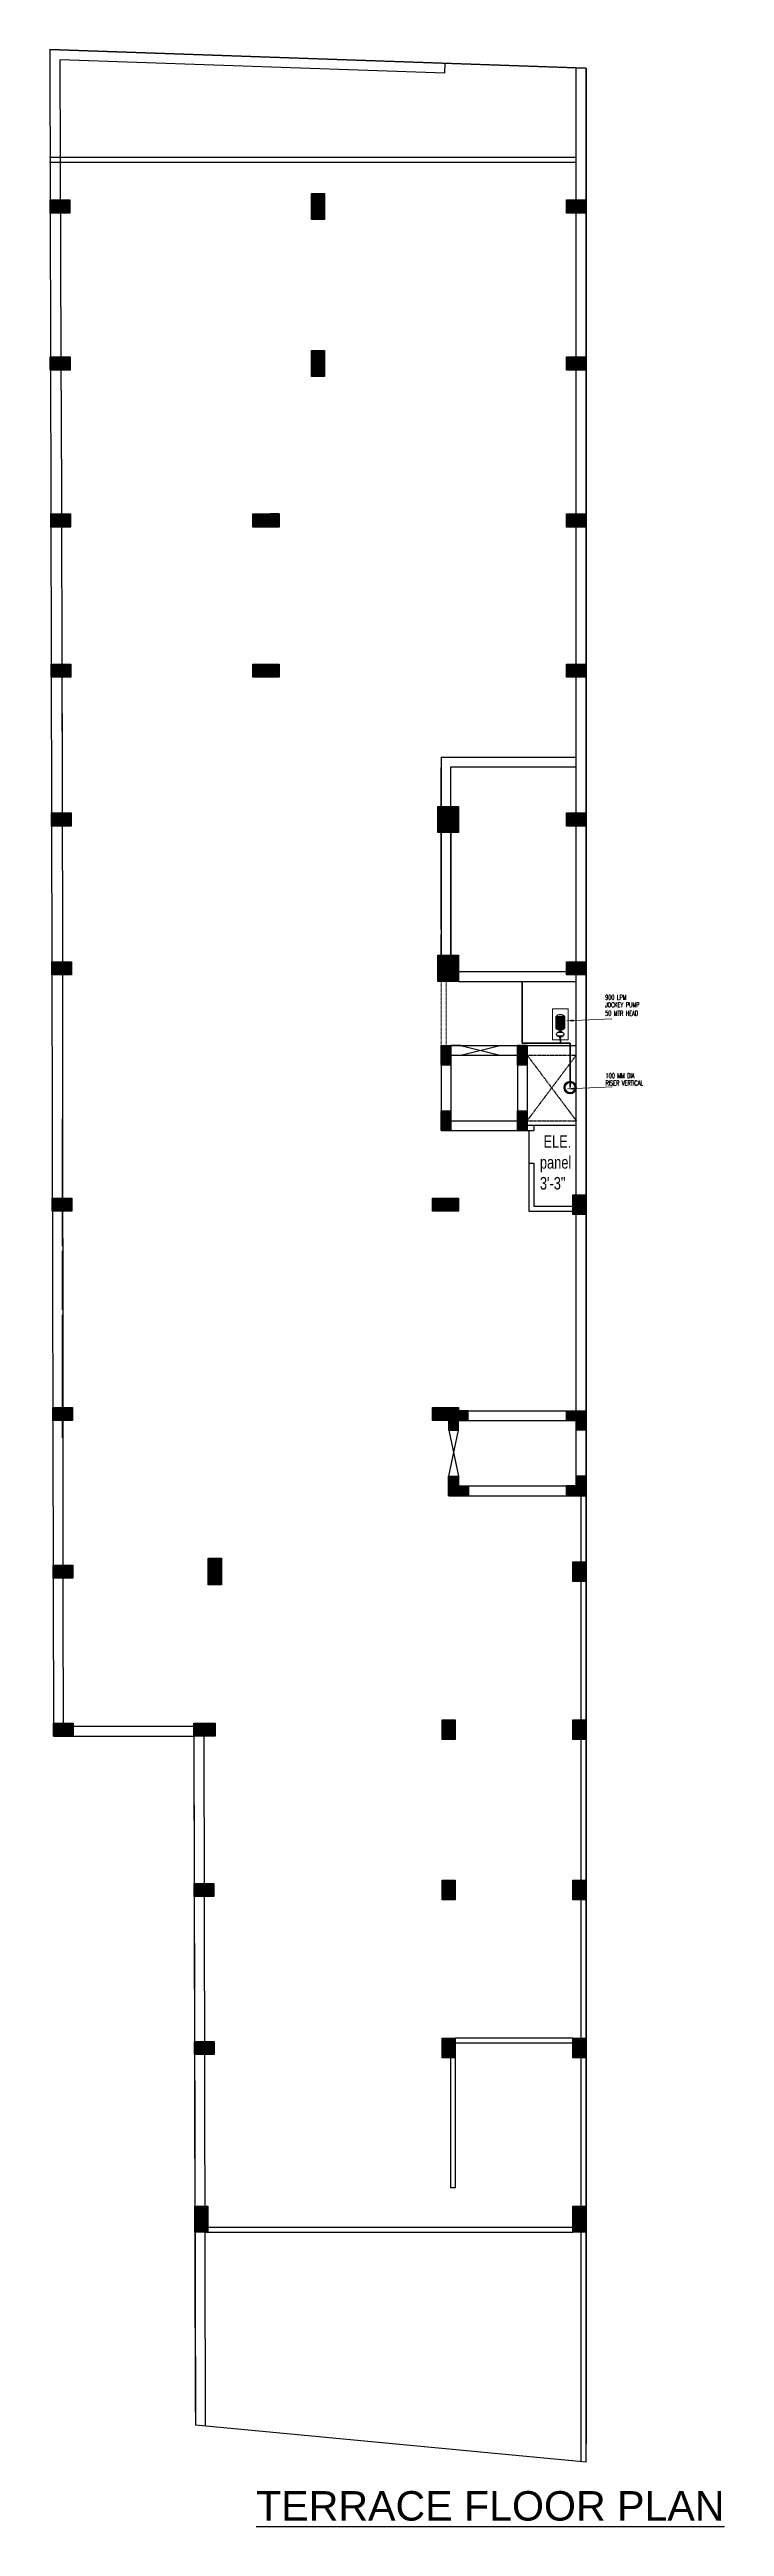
# Model space of a CAD drawing. Header units: inches. Extents: x 1162 to 4924, y 863 to 3182.
# Drawn here: x 4305 to 4924, y 876 to 3148 of the extents above; entities that cross this region are included whole.
import ezdxf

# ---------------------------------------------------------------- set-up
doc = ezdxf.new("R2010")
doc.units = ezdxf.units.IN
doc.header["$MEASUREMENT"] = 0
doc.linetypes.add('DASH', pattern=[0.35, 0.25, -0.1])
doc.linetypes.add('HIDDEN', pattern=[0.375, 0.25, -0.125])
doc.layers.add('0-PL-PUDDLE-HL', color=3, linetype='Continuous')
doc.layers.add('FF-MOTOR', color=4, linetype='Continuous')
doc.layers.add('FIRE PIPE 150 MM', color=10, linetype='Continuous', lineweight=35)
doc.layers.add('FIRE PIPE 32 MM', color=10, linetype='Continuous', lineweight=20)
doc.styles.get("Standard").update_dxf_attribs({"font": 'arial.ttf'})
doc.styles.add('Style-Arial', font='times.ttf')
doc.styles.add('style3', font='swisscl.ttf', dxfattribs={"height": 18})
doc.styles.add('TXT2', font='romans.shx', dxfattribs={"width": 0.75, "height": 200})
doc.dimstyles.new('MUKESH', dxfattribs={"dimtxt": 9, "dimasz": 6, "dimexe": 1, "dimexo": 1, "dimgap": 0.5, "dimtad": 0, "dimdec": 1, "dimzin": 0, "dimdsep": 46, "dimlunit": 4, "dimtxsty": 'Style-Arial', "dimblk": 'ARCHTICK', "dimcen": 0.09, "dimclrd": 256, "dimclre": 256, "dimclrt": 256, "dimadec": 1, "dimazin": 0, "dimtfac": 1, "dimtdec": 1, "dimtofl": 0, "dimtmove": 0, "dimatfit": 3, "dimfxl": 1, "dimtolj": 1, "dimtzin": 0, "dimlwd": -1, "dimlwe": 0, "dimarcsym": 0})

# ---------------------------------------------------------------- blocks, each defined once
blk = doc.blocks.new('GR')
at = {"lineweight": -2, "ltscale": 0.5}
h = blk.add_hatch(color=6, dxfattribs=at)
h.dxf.hatch_style = 1
h.paths.add_polyline_path([(-1050617.7, -332445.8), (-1050629.7, -332445.8), (-1050629.7, -332469.8), (-1050617.7, -332469.8)])
h = blk.add_hatch(color=6, dxfattribs=at)
h.dxf.hatch_style = 1
h.paths.add_polyline_path([(-1050869.5, -332451.8), (-1050851.5, -332451.8), (-1050851.5, -332463.8), (-1050869.5, -332463.8)])
h = blk.add_hatch(color=6, dxfattribs=at)
h.dxf.hatch_style = 1
h.paths.add_polyline_path([(-1050395.8, -332451.8), (-1050377.8, -332451.8), (-1050377.8, -332463.8), (-1050395.8, -332463.8)])
h = blk.add_hatch(color=6, dxfattribs=at)
h.dxf.hatch_style = 1
h.paths.add_polyline_path([(-1050869.5, -332595.8), (-1050851.5, -332595.8), (-1050851.5, -332607.8), (-1050869.5, -332607.8)])
h = blk.add_hatch(color=6, dxfattribs=at)
h.dxf.hatch_style = 1
h.paths.add_polyline_path([(-1050617.7, -332589.8), (-1050629.7, -332589.8), (-1050629.7, -332613.8), (-1050617.7, -332613.8)])
h = blk.add_hatch(color=6, dxfattribs=at)
h.dxf.hatch_style = 1
h.paths.add_polyline_path([(-1050395.8, -332595.8), (-1050377.8, -332595.8), (-1050377.8, -332607.8), (-1050395.8, -332607.8)])
h = blk.add_hatch(color=6, dxfattribs=at)
h.dxf.hatch_style = 1
h.paths.add_polyline_path([(-1050868.9, -332739.8), (-1050850.9, -332739.8), (-1050850.9, -332751.8), (-1050868.9, -332751.8)])
h = blk.add_hatch(color=6, dxfattribs=at)
h.dxf.hatch_style = 1
h.paths.add_polyline_path([(-1050659.5, -332751.8), (-1050659.5, -332739.8), (-1050683.5, -332739.8), (-1050683.5, -332751.8)])
h = blk.add_hatch(color=6, dxfattribs=at)
h.dxf.hatch_style = 1
h.paths.add_polyline_path([(-1050395.8, -332739.8), (-1050377.8, -332739.8), (-1050377.8, -332751.8), (-1050395.8, -332751.8)])
h = blk.add_hatch(color=6, dxfattribs=at)
h.dxf.hatch_style = 1
h.paths.add_polyline_path([(-1050868.6, -332877.5), (-1050850.6, -332877.5), (-1050850.6, -332889.5), (-1050868.6, -332889.5)])
h = blk.add_hatch(color=6, dxfattribs=at)
h.dxf.hatch_style = 1
h.paths.add_polyline_path([(-1050659.5, -332889.5), (-1050659.5, -332877.5), (-1050683.5, -332877.5), (-1050683.5, -332889.5)])
h = blk.add_hatch(color=6, dxfattribs=at)
h.dxf.hatch_style = 1
h.paths.add_polyline_path([(-1050395.8, -332877.5), (-1050377.8, -332877.5), (-1050377.8, -332889.5), (-1050395.8, -332889.5)])
h = blk.add_hatch(color=6, dxfattribs=at)
h.dxf.hatch_style = 1
h.paths.add_polyline_path([(-1050868.3, -333014), (-1050850.3, -333014), (-1050850.3, -333026), (-1050868.3, -333026)])
h = blk.add_hatch(color=6, dxfattribs=at)
h.dxf.hatch_style = 1
h.paths.add_polyline_path([(-1050506.8, -333032), (-1050494.8, -333032), (-1050494.8, -333008), (-1050506.8, -333008)])
h = blk.add_hatch(color=6, dxfattribs=at)
h.dxf.hatch_style = 1
h.paths.add_polyline_path([(-1050395.8, -333014), (-1050377.8, -333014), (-1050377.8, -333026), (-1050395.8, -333026)])
h = blk.add_hatch(color=6, dxfattribs=at)
h.dxf.hatch_style = 1
h.paths.add_polyline_path([(-1050868, -333150.5), (-1050850, -333150.5), (-1050850, -333162.5), (-1050868, -333162.5)])
h = blk.add_hatch(color=6, dxfattribs=at)
h.dxf.hatch_style = 1
h.paths.add_polyline_path([(-1050506.8, -333168.5), (-1050494.8, -333168.5), (-1050494.8, -333144.5), (-1050506.8, -333144.5)])
h = blk.add_hatch(color=6, dxfattribs=at)
h.dxf.hatch_style = 1
h.paths.add_polyline_path([(-1050395.8, -333150.5), (-1050377.8, -333150.5), (-1050377.8, -333162.5), (-1050395.8, -333162.5)])
h = blk.add_hatch(color=6, dxfattribs=at)
h.dxf.hatch_style = 1
h.paths.add_polyline_path([(-1050867.6, -333367.3), (-1050849.6, -333367.3), (-1050849.6, -333379.3), (-1050867.6, -333379.3)])
h = blk.add_hatch(color=6, dxfattribs=at)
h.dxf.hatch_style = 1
h.paths.add_polyline_path([(-1050494.8, -333379.3), (-1050494.8, -333367.3), (-1050518.8, -333367.3), (-1050518.8, -333379.3)])
h = blk.add_hatch(color=6, dxfattribs=at)
h.dxf.hatch_style = 1
h.paths.add_polyline_path([(-1050377.8, -333364.3), (-1050377.8, -333382.3), (-1050389.8, -333382.3), (-1050389.8, -333364.3)])
h = blk.add_hatch(color=6, dxfattribs=at)
h.dxf.hatch_style = 1
h.paths.add_polyline_path([(-1050867.2, -333559.3), (-1050849.2, -333559.3), (-1050849.2, -333571.3), (-1050867.2, -333571.3)])
h = blk.add_hatch(color=6, dxfattribs=at)
h.dxf.hatch_style = 1
h.paths.add_polyline_path([(-1050494.8, -333571.3), (-1050494.8, -333559.3), (-1050518.8, -333559.3), (-1050518.8, -333571.3)])
h = blk.add_hatch(color=256, dxfattribs=at)
h.dxf.hatch_style = 1
h.paths.add_polyline_path([(-1050494.8, -333562.3), (-1050503.8, -333562.3), (-1050503.8, -333580.3), (-1050494.8, -333580.3)])
h = blk.add_hatch(color=256, dxfattribs=at)
h.dxf.hatch_style = 1
h.paths.add_polyline_path([(-1050395.8, -333562.3), (-1050395.8, -333571.3), (-1050377.8, -333571.3), (-1050377.8, -333562.3)])
h = blk.add_hatch(color=256, dxfattribs=at)
h.dxf.hatch_style = 1
h.paths.add_polyline_path([(-1050386.8, -333580.3), (-1050377.8, -333580.3), (-1050377.8, -333562.3), (-1050386.8, -333562.3)])
h = blk.add_hatch(color=256, dxfattribs=at)
h.dxf.hatch_style = 1
h.paths.add_polyline_path([(-1050494.8, -333622.3), (-1050503.8, -333622.3), (-1050503.8, -333640.3), (-1050494.8, -333640.3)])
h = blk.add_hatch(color=256, dxfattribs=at)
h.dxf.hatch_style = 1
h.paths.add_polyline_path([(-1050377.8, -333622.3), (-1050386.8, -333622.3), (-1050386.8, -333640.3), (-1050377.8, -333640.3)])
h = blk.add_hatch(color=256, dxfattribs=at)
h.dxf.hatch_style = 1
h.paths.add_polyline_path([(-1050485.8, -333640.3), (-1050485.8, -333631.3), (-1050503.8, -333631.3), (-1050503.8, -333640.3)])
h = blk.add_hatch(color=256, dxfattribs=at)
h.dxf.hatch_style = 1
h.paths.add_polyline_path([(-1050377.8, -333640.3), (-1050377.8, -333631.3), (-1050395.8, -333631.3), (-1050395.8, -333640.3)])
h = blk.add_hatch(color=6, dxfattribs=at)
h.dxf.hatch_style = 1
h.paths.add_polyline_path([(-1050724.2, -333721.7), (-1050712.2, -333721.7), (-1050712.2, -333697.7), (-1050724.2, -333697.7)])
h = blk.add_hatch(color=6, dxfattribs=at)
h.dxf.hatch_style = 1
h.paths.add_polyline_path([(-1050866.9, -333704), (-1050848.9, -333704), (-1050848.9, -333716), (-1050866.9, -333716)])
h = blk.add_hatch(color=6, dxfattribs=at)
h.dxf.hatch_style = 1
h.paths.add_polyline_path([(-1050377.8, -333701.1), (-1050377.8, -333719.1), (-1050389.8, -333719.1), (-1050389.8, -333701.1)])
h = blk.add_hatch(color=6, dxfattribs=at)
h.dxf.hatch_style = 1
h.paths.add_polyline_path([(-1050866.6, -333848.8), (-1050848.6, -333848.8), (-1050848.6, -333860.8), (-1050866.6, -333860.8)])
h = blk.add_hatch(color=6, dxfattribs=at)
h.dxf.hatch_style = 1
h.paths.add_polyline_path([(-1050737.6, -333848.8), (-1050719.6, -333848.8), (-1050719.6, -333860.8), (-1050737.6, -333860.8)])
h = blk.add_hatch(color=6, dxfattribs=at)
h.dxf.hatch_style = 1
h.paths.add_polyline_path([(-1050497.8, -333845.8), (-1050497.8, -333863.8), (-1050509.8, -333863.8), (-1050509.8, -333845.8)])
h = blk.add_hatch(color=6, dxfattribs=at)
h.dxf.hatch_style = 1
h.paths.add_polyline_path([(-1050377.8, -333845.8), (-1050377.8, -333863.8), (-1050389.8, -333863.8), (-1050389.8, -333845.8)])
for p, q in [((-1050860.2, -332597.7, 0), (-1050860.2, -332605.2, 0)), ((-1050859.6, -332741.7, 0), (-1050859.6, -332749.2, 0)), ((-1050659.5, -332739.8, 0), (-1050667.7, -332739.8, 0)), ((-1050659.5, -332739.8, 0), (-1050659.5, -332744.3, 0)), ((-1050859.3, -332879.4, 0), (-1050859.3, -332886.9, 0)), ((-1050859, -333015.9, 0), (-1050859, -333023.4, 0)), ((-1050858.7, -333152.4, 0), (-1050858.7, -333159.9, 0)), ((-1050858.3, -333369.2, 0), (-1050858.3, -333376.7, 0)), ((-1050857.9, -333561.2, 0), (-1050857.9, -333568.7, 0)), ((-1050503.8, -333580.3, 0), (-1050494.8, -333580.3, 0)), ((-1050494.8, -333580.3, 0), (-1050494.8, -333566.3, 0)), ((-1050503.8, -333630.8, 0), (-1050503.8, -333622.3, 0)), ((-1050503.8, -333622.3, 0), (-1050494.8, -333622.3, 0)), ((-1050494.8, -333631.3, 0), (-1050494.8, -333622.3, 0)), ((-1050502.3, -333640.3, 0), (-1050502.3, -333635.3, 0)), ((-1050497.8, -333640.3, 0), (-1050497.8, -333640.3, 0)), ((-1050857.6, -333705.9, 0), (-1050857.6, -333713.4, 0))]:
    blk.add_line(p, q, dxfattribs=at)
at = {"color": 6, "lineweight": -2, "ltscale": 0.5, "elevation": 0}
for points in [[(-1050629.7, -332445.8), (-1050617.7, -332445.8), (-1050617.7, -332469.8), (-1050629.7, -332469.8)], [(-1050869.5, -332451.8), (-1050851.5, -332451.8), (-1050851.5, -332463.8), (-1050869.5, -332463.8)], [(-1050395.8, -332451.8), (-1050377.8, -332451.8), (-1050377.8, -332463.8), (-1050395.8, -332463.8)], [(-1050869.5, -332595.8), (-1050851.5, -332595.8), (-1050851.5, -332607.8), (-1050869.5, -332607.8)], [(-1050629.7, -332589.8), (-1050617.7, -332589.8), (-1050617.7, -332613.8), (-1050629.7, -332613.8)], [(-1050395.8, -332595.8), (-1050377.8, -332595.8), (-1050377.8, -332607.8), (-1050395.8, -332607.8)], [(-1050868.9, -332739.8), (-1050850.9, -332739.8), (-1050850.9, -332751.8), (-1050868.9, -332751.8)], [(-1050659.5, -332739.8), (-1050659.5, -332751.8), (-1050683.5, -332751.8), (-1050683.5, -332739.8)], [(-1050395.8, -332739.8), (-1050377.8, -332739.8), (-1050377.8, -332751.8), (-1050395.8, -332751.8)], [(-1050868.6, -332877.5), (-1050850.6, -332877.5), (-1050850.6, -332889.5), (-1050868.6, -332889.5)], [(-1050659.5, -332877.5), (-1050659.5, -332889.5), (-1050683.5, -332889.5), (-1050683.5, -332877.5)], [(-1050395.8, -332877.5), (-1050377.8, -332877.5), (-1050377.8, -332889.5), (-1050395.8, -332889.5)], [(-1050868.3, -333014), (-1050850.3, -333014), (-1050850.3, -333026), (-1050868.3, -333026)], [(-1050494.8, -333032), (-1050506.8, -333032), (-1050506.8, -333008), (-1050494.8, -333008)], [(-1050395.8, -333014), (-1050377.8, -333014), (-1050377.8, -333026), (-1050395.8, -333026)], [(-1050868, -333150.5), (-1050850, -333150.5), (-1050850, -333162.5), (-1050868, -333162.5)], [(-1050494.8, -333168.5), (-1050506.8, -333168.5), (-1050506.8, -333144.5), (-1050494.8, -333144.5)], [(-1050395.8, -333150.5), (-1050377.8, -333150.5), (-1050377.8, -333162.5), (-1050395.8, -333162.5)], [(-1050867.6, -333367.3), (-1050849.6, -333367.3), (-1050849.6, -333379.3), (-1050867.6, -333379.3)], [(-1050494.8, -333367.3), (-1050494.8, -333379.3), (-1050518.8, -333379.3), (-1050518.8, -333367.3)], [(-1050377.8, -333364.3), (-1050377.8, -333382.3), (-1050389.8, -333382.3), (-1050389.8, -333364.3)], [(-1050867.2, -333559.3), (-1050849.2, -333559.3), (-1050849.2, -333571.3), (-1050867.2, -333571.3)], [(-1050494.8, -333559.3), (-1050494.8, -333571.3), (-1050518.8, -333571.3), (-1050518.8, -333559.3)], [(-1050712.2, -333721.7), (-1050724.2, -333721.7), (-1050724.2, -333697.7), (-1050712.2, -333697.7)], [(-1050866.9, -333704), (-1050848.9, -333704), (-1050848.9, -333716), (-1050866.9, -333716)], [(-1050377.8, -333701.1), (-1050377.8, -333719.1), (-1050389.8, -333719.1), (-1050389.8, -333701.1)], [(-1050866.6, -333848.8), (-1050848.6, -333848.8), (-1050848.6, -333860.8), (-1050866.6, -333860.8)], [(-1050737.6, -333848.8), (-1050719.6, -333848.8), (-1050719.6, -333860.8), (-1050737.6, -333860.8)], [(-1050497.8, -333845.8), (-1050497.8, -333863.8), (-1050509.8, -333863.8), (-1050509.8, -333845.8)], [(-1050377.8, -333845.8), (-1050377.8, -333863.8), (-1050389.8, -333863.8), (-1050389.8, -333845.8)]]:
    blk.add_lwpolyline(points, close=True, dxfattribs=at)
at = {"lineweight": -2, "ltscale": 0.5, "elevation": 0}
for points in [[(-1050377.8, -333562.3), (-1050377.8, -333571.3), (-1050395.8, -333571.3), (-1050395.8, -333562.3), (-1050377.8, -333562.3)], [(-1050494.8, -333640.3), (-1050503.8, -333640.3), (-1050503.8, -333622.3), (-1050494.8, -333622.3), (-1050494.8, -333640.3)], [(-1050503.8, -333640.3), (-1050503.8, -333631.3), (-1050485.8, -333631.3), (-1050485.8, -333640.3), (-1050503.8, -333640.3)], [(-1050395.8, -333640.3), (-1050395.8, -333631.3), (-1050377.8, -333631.3), (-1050377.8, -333640.3), (-1050395.8, -333640.3)]]:
    blk.add_lwpolyline(points, close=True, dxfattribs=at)
blk = doc.blocks.new('PUMP')
at = {"layer": 'FF-MOTOR'}
blk.add_hatch(color=256, dxfattribs=at).paths.add_polyline_path([(-0.3, -1.04), (-0.3, -0.16), (-0.31, -0.16), (-0.31, -1.04)])
for p, q in [((-0.31, -0.16), (-0.31, -1.04)), ((-0.3, -0.16), (-0.31, -0.16)), ((-0.3, -1.04), (-0.31, -1.04)), ((-0.3, -0.16), (-0.3, -0.24)), ((-0.3, -0.24), (0.3, -0.24)), ((-0.3, -1.08), (-0.3, -1.04)), ((-0.3, -1.04), (0.3, -1.04)), ((-0.22, -0.24), (-0.22, -1.04)), ((0.2, -1.14), (-0.2, -1.14)), ((-0.2, -1.36), (0.2, -1.36)), ((-0.2, -1.63), (0.2, -1.63)), ((-0.16, -0.24), (-0.16, -1.04)), ((-0.13, -1.33), (0.13, -1.33)), ((-0.12, -1.65), (0.12, -1.65)), ((-0.12, -1.65), (-0.1, -1.68)), ((-0.1, -0.24), (-0.1, -1.04)), ((-0.1, -1.68), (0.1, -1.68)), ((0.08, -1.16), (-0.08, -1.16)), ((-0.08, -1.71), (0.08, -1.71)), ((-0.07, -1.31), (0.07, -1.31)), ((-0.07, -1.71), (-0.07, -1.72)), ((-0.07, -1.72), (0.07, -1.72)), ((-0.04, -0.24), (-0.04, -1.04)), ((-0.04, -1.16), (-0.04, -1.31)), ((-0.02, -0.32), (-0.02, -0.48)), ((-0.02, -0.32), (0.14, -0.32)), ((-0.02, -0.48), (0.14, -0.48)), ((0, -0.34), (0, -0.46)), ((0, -0.34), (0.12, -0.34)), ((0, -0.46), (0.12, -0.46)), ((0.02, -0.24), (0.02, -0.32)), ((0.02, -0.48), (0.02, -1.04)), ((0.04, -1.16), (0.04, -1.31)), ((0.07, -1.71), (0.07, -1.72)), ((0.08, -0.24), (0.08, -0.32)), ((0.08, -0.48), (0.08, -1.04)), ((0.12, -1.65), (0.1, -1.68)), ((0.12, -0.34), (0.12, -0.46)), ((0.14, -0.24), (0.14, -1.04)), ((0.14, -0.32), (0.14, -0.48)), ((0.2, -0.24), (0.2, -1.04)), ((0.26, -0.24), (0.26, -1.04))]:
    blk.add_line(p, q, dxfattribs=at)
blk.add_lwpolyline([(-0.3, -0.16), (-0.3, -1.08), (0.3, -1.08), (0.3, -0.16)], close=True, dxfattribs=at)
for centre, radius, start, end in [((0, -0.36), 0.355, 32.4088, 147.5912), ((-0.1, -1.49), 0.171, 127.4196, 232.5804), ((-0.2, -1.1), 0.0467, 162.8469, 278.0574), ((-0.13, -1.35), 0.0233, 93.745, 184.761), ((-0.12, -1.63), 0.0212, 175.239, 266.255), ((-0.08, -1.14), 0.0218, 181.9724, 252.0348), ((-0.08, -1.69), 0.013, 129.9088, 267.2254), ((-0.07, -1.33), 0.0183, 107.9652, 178.0276), ((0.07, -1.33), 0.0183, 1.9724, 72.0348), ((0.08, -1.14), 0.0218, 287.9652, 358.0276), ((0.08, -1.69), 0.013, 272.7746, 50.0912), ((0.12, -1.63), 0.0212, 273.745, 4.761), ((0.13, -1.35), 0.0233, 355.239, 86.255), ((0.2, -1.1), 0.0467, 261.9426, 17.1531), ((0.1, -1.49), 0.171, 307.4196, 52.5804)]:
    blk.add_arc(centre, radius, start, end, dxfattribs=at)
blk = doc.blocks.new('_ArchTick')
at = {"color": 0, "linetype": 'ByBlock', "const_width": 0.15}
blk.add_lwpolyline([(-0.5, -0.5), (0.5, 0.5)], dxfattribs=at)

msp = doc.modelspace()

# ---------------------------------------------------------------- hatches: boundary and pattern name
at = {"lineweight": -2, "ltscale": 0.5}
h = msp.add_hatch(color=6, dxfattribs=at)
h.dxf.hatch_style = 1
h.paths.add_polyline_path([(4305.4, 3010.05), (4323.4, 3010.05), (4323.4, 2998.05), (4305.4, 2998.05)])
h = msp.add_hatch(color=6, dxfattribs=at)
h.dxf.hatch_style = 1
h.paths.add_polyline_path([(4557.18, 3016.05), (4545.18, 3016.05), (4545.18, 2992.05), (4557.18, 2992.05)])
h = msp.add_hatch(color=6, dxfattribs=at)
h.dxf.hatch_style = 1
h.paths.add_polyline_path([(4779.1, 3010.05), (4797.1, 3010.05), (4797.1, 2998.05), (4779.1, 2998.05)])
h = msp.add_hatch(color=6, dxfattribs=at)
h.dxf.hatch_style = 1
h.paths.add_polyline_path([(4305.71, 2866.05), (4323.71, 2866.05), (4323.71, 2854.05), (4305.71, 2854.05)])
h = msp.add_hatch(color=6, dxfattribs=at)
h.dxf.hatch_style = 1
h.paths.add_polyline_path([(4557.18, 2872.05), (4545.18, 2872.05), (4545.18, 2848.05), (4557.18, 2848.05)])
h = msp.add_hatch(color=6, dxfattribs=at)
h.dxf.hatch_style = 1
h.paths.add_polyline_path([(4779.1, 2866.05), (4797.1, 2866.05), (4797.1, 2854.05), (4779.1, 2854.05)])
h = msp.add_hatch(color=6, dxfattribs=at)
h.dxf.hatch_style = 1
h.paths.add_polyline_path([(4306.01, 2722.05), (4324.01, 2722.05), (4324.01, 2710.05), (4306.01, 2710.05)])
h = msp.add_hatch(color=6, dxfattribs=at)
h.dxf.hatch_style = 1
h.paths.add_polyline_path([(4515.4, 2710.05), (4515.4, 2722.05), (4491.4, 2722.05), (4491.4, 2710.05)])
h = msp.add_hatch(color=6, dxfattribs=at)
h.dxf.hatch_style = 1
h.paths.add_polyline_path([(4779.1, 2722.05), (4797.1, 2722.05), (4797.1, 2710.05), (4779.1, 2710.05)])
h = msp.add_hatch(color=6, dxfattribs=at)
h.dxf.hatch_style = 1
h.paths.add_polyline_path([(4306.29, 2584.3), (4324.29, 2584.3), (4324.29, 2572.3), (4306.29, 2572.3)])
h = msp.add_hatch(color=6, dxfattribs=at)
h.dxf.hatch_style = 1
h.paths.add_polyline_path([(4515.4, 2572.3), (4515.4, 2584.3), (4491.4, 2584.3), (4491.4, 2572.3)])
h = msp.add_hatch(color=6, dxfattribs=at)
h.dxf.hatch_style = 1
h.paths.add_polyline_path([(4779.1, 2584.3), (4797.1, 2584.3), (4797.1, 2572.3), (4779.1, 2572.3)])
h = msp.add_hatch(color=6, dxfattribs=at)
h.dxf.hatch_style = 1
h.paths.add_polyline_path([(4661.1, 2429.8), (4673.1, 2429.8), (4673.1, 2453.8), (4661.1, 2453.8)])
h = msp.add_hatch(color=6, dxfattribs=at)
h.dxf.hatch_style = 1
h.paths.add_polyline_path([(4306.57, 2447.81), (4324.57, 2447.81), (4324.57, 2435.81), (4306.57, 2435.81)])
h = msp.add_hatch(color=6, dxfattribs=at)
h.dxf.hatch_style = 1
h.paths.add_polyline_path([(4306.57, 2447.81), (4324.57, 2447.81), (4324.57, 2435.81), (4306.57, 2435.81)])
h = msp.add_hatch(color=6, dxfattribs=at)
h.dxf.hatch_style = 1
h.paths.add_polyline_path([(4779.1, 2447.8), (4797.1, 2447.8), (4797.1, 2435.8), (4779.1, 2435.8)])
h = msp.add_hatch(color=6, dxfattribs=at)
h.dxf.hatch_style = 1
h.paths.add_polyline_path([(4306.86, 2311.31), (4324.86, 2311.31), (4324.86, 2299.31), (4306.86, 2299.31)])
h = msp.add_hatch(color=6, dxfattribs=at)
h.dxf.hatch_style = 1
h.paths.add_polyline_path([(4306.86, 2311.31), (4324.86, 2311.31), (4324.86, 2299.31), (4306.86, 2299.31)])
h = msp.add_hatch(color=6, dxfattribs=at)
h.dxf.hatch_style = 1
h.paths.add_polyline_path([(4661.1, 2293.3), (4673.1, 2293.3), (4673.1, 2317.3), (4661.1, 2317.3)])
h = msp.add_hatch(color=4, dxfattribs=at)
h.dxf.hatch_style = 1
h.paths.add_polyline_path([(4664.1, 2296.3), (4673.1, 2296.3), (4673.1, 2314.3), (4664.1, 2314.3)])
h = msp.add_hatch(color=6, dxfattribs=at)
h.dxf.hatch_style = 1
h.paths.add_polyline_path([(4779.1, 2311.3), (4797.1, 2311.3), (4797.1, 2299.3), (4779.1, 2299.3)])
h = msp.add_hatch(color=4, dxfattribs=at)
h.dxf.hatch_style = 1
h.paths.add_polyline_path([(4664.1, 2216.56), (4664.1, 2234.56), (4673.1, 2234.56), (4673.1, 2216.56)])
h = msp.add_hatch(color=4, dxfattribs=at)
h.dxf.hatch_style = 1
h.paths.add_polyline_path([(4734.1, 2216.56), (4734.1, 2234.56), (4743.1, 2234.56), (4743.1, 2216.56)])
h = msp.add_hatch(color=4, dxfattribs=at)
h.dxf.hatch_style = 1
h.paths.add_polyline_path([(4664.1, 2156.56), (4664.1, 2174.56), (4673.1, 2174.56), (4673.1, 2156.56)])
h = msp.add_hatch(color=4, dxfattribs=at)
h.dxf.hatch_style = 1
h.paths.add_polyline_path([(4734.1, 2156.56), (4734.1, 2174.56), (4743.1, 2174.56), (4743.1, 2156.56)])
h = msp.add_hatch(color=6, dxfattribs=at)
h.dxf.hatch_style = 1
h.paths.add_polyline_path([(4307.3, 2094.56), (4325.3, 2094.56), (4325.3, 2082.56), (4307.3, 2082.56)])
h = msp.add_hatch(color=6, dxfattribs=at)
h.dxf.hatch_style = 1
h.paths.add_polyline_path([(4680.1, 2082.56), (4680.1, 2094.56), (4656.1, 2094.56), (4656.1, 2082.56)])
h = msp.add_hatch(color=6, dxfattribs=at)
h.dxf.hatch_style = 1
h.paths.add_polyline_path([(4797.1, 2097.56), (4797.1, 2079.56), (4785.1, 2079.56), (4785.1, 2097.56)])
h = msp.add_hatch(color=6, dxfattribs=at)
h.dxf.hatch_style = 1
h.paths.add_polyline_path([(4307.7, 1902.56), (4325.7, 1902.56), (4325.7, 1890.56), (4307.7, 1890.56)])
h = msp.add_hatch(color=6, dxfattribs=at)
h.dxf.hatch_style = 1
h.paths.add_polyline_path([(4680.1, 1890.56), (4680.1, 1902.56), (4656.1, 1902.56), (4656.1, 1890.56)])
h = msp.add_hatch(color=4, dxfattribs=at)
h.dxf.hatch_style = 1
h.paths.add_polyline_path([(4670.97, 1899.56), (4670.97, 1881.56), (4679.97, 1881.56), (4679.97, 1890.56), (4688.97, 1890.56), (4688.97, 1899.56)])
h = msp.add_hatch(color=4, dxfattribs=at)
h.dxf.hatch_style = 1
h.paths.add_polyline_path([(4779.23, 1899.56), (4779.23, 1890.56), (4788.23, 1890.56), (4788.23, 1881.56), (4797.23, 1881.56), (4797.23, 1899.56)])
h = msp.add_hatch(color=4, dxfattribs=at)
h.dxf.hatch_style = 1
h.paths.add_polyline_path([(4688.97, 1821.56), (4688.97, 1830.56), (4679.97, 1830.56), (4679.97, 1839.56), (4670.97, 1839.56), (4670.97, 1821.56)])
h = msp.add_hatch(color=4, dxfattribs=at)
h.dxf.hatch_style = 1
h.paths.add_polyline_path([(4797.23, 1821.56), (4797.23, 1839.56), (4788.23, 1839.56), (4788.23, 1830.56), (4779.23, 1830.56), (4779.23, 1821.56)])
h = msp.add_hatch(color=6, dxfattribs=at)
h.dxf.hatch_style = 1
h.paths.add_polyline_path([(4308, 1757.81), (4326, 1757.81), (4326, 1745.81), (4308, 1745.81)])
h = msp.add_hatch(color=6, dxfattribs=at)
h.dxf.hatch_style = 1
h.paths.add_polyline_path([(4450.41, 1739.93), (4462.41, 1739.93), (4462.41, 1763.93), (4450.41, 1763.93)])
h = msp.add_hatch(color=6, dxfattribs=at)
h.dxf.hatch_style = 1
h.paths.add_polyline_path([(4797.1, 1760.81), (4797.1, 1742.81), (4785.1, 1742.81), (4785.1, 1760.81)])
h = msp.add_hatch(color=6, dxfattribs=at)
h.dxf.hatch_style = 1
h.paths.add_polyline_path([(4677.1, 1616.06), (4677.1, 1598.06), (4665.1, 1598.06), (4665.1, 1616.06)])
h = msp.add_hatch(color=6, dxfattribs=at)
h.dxf.hatch_style = 1
h.paths.add_polyline_path([(4797.1, 1616.06), (4797.1, 1598.06), (4785.1, 1598.06), (4785.1, 1616.06)])
h = msp.add_hatch(color=6, dxfattribs=at)
h.dxf.hatch_style = 1
h.paths.add_polyline_path([(4308.29, 1613.06), (4326.29, 1613.06), (4326.29, 1601.06), (4308.29, 1601.06)])
h = msp.add_hatch(color=6, dxfattribs=at)
h.dxf.hatch_style = 1
h.paths.add_polyline_path([(4438.67, 1613.06), (4456.67, 1613.06), (4456.67, 1601.06), (4438.67, 1601.06)])
h = msp.add_hatch(color=6, dxfattribs=at)
h.dxf.hatch_style = 1
h.paths.add_polyline_path([(4438.8, 1613.06), (4456.8, 1613.06), (4456.8, 1601.06), (4438.8, 1601.06)])
h = msp.add_hatch(color=6, dxfattribs=at)
h.dxf.hatch_style = 1
h.paths.add_polyline_path([(4437.51, 1465.81), (4455.51, 1465.81), (4455.51, 1453.81), (4437.51, 1453.81)])
h = msp.add_hatch(color=6, dxfattribs=at)
h.dxf.hatch_style = 1
h.paths.add_polyline_path([(4677.1, 1468.81), (4677.1, 1450.81), (4665.1, 1450.81), (4665.1, 1468.81)])
h = msp.add_hatch(color=6, dxfattribs=at)
h.dxf.hatch_style = 1
h.paths.add_polyline_path([(4797.1, 1468.81), (4797.1, 1450.81), (4785.1, 1450.81), (4785.1, 1468.81)])
h = msp.add_hatch(color=6, dxfattribs=at)
h.dxf.hatch_style = 1
h.paths.add_polyline_path([(4437.83, 1321.06), (4455.83, 1321.06), (4455.83, 1309.06), (4437.83, 1309.06)])
h = msp.add_hatch(color=6, dxfattribs=at)
h.dxf.hatch_style = 1
h.paths.add_polyline_path([(4677.1, 1324.06), (4677.1, 1306.06), (4665.1, 1306.06), (4665.1, 1324.06)])
h = msp.add_hatch(color=6, dxfattribs=at)
h.dxf.hatch_style = 1
h.paths.add_polyline_path([(4797.1, 1324.06), (4797.1, 1306.06), (4785.1, 1306.06), (4785.1, 1324.06)])
h = msp.add_hatch(color=6, dxfattribs=at)
h.dxf.hatch_style = 1
h.paths.add_polyline_path([(4450.12, 1170.05), (4438.12, 1170.05), (4438.12, 1146.05), (4450.12, 1146.05)])
h = msp.add_hatch(color=6, dxfattribs=at)
h.dxf.hatch_style = 1
h.paths.add_polyline_path([(4797.1, 1170.05), (4785.1, 1170.05), (4785.1, 1146.05), (4797.1, 1146.05)])

# ---------------------------------------------------------------- linework, layer by layer
for p, q in [((4796.68, 3131.07, 0), (4304.97, 3148.06, 0)), ((4796.68, 3131.07, 0), (4304.97, 3148.06, 0)), ((4305.1, 3148.05, 0), (4308.3, 1601.06, 0)), ((4305.1, 3148.05, 0), (4797.1, 3131.06, 0)), ((4314.13, 3138.74, 0), (4315.06, 2866.05, 0)), ((4667.45, 3126.53, 0), (4314.13, 3138.74, 0)), ((4667.45, 3126.53, 0), (4667.76, 3135.52, 0)), ((4788.1, 2449.05, 0), (4788.1, 3131.37, 0)), ((4797.1, 3131.06, 0), (4797.1, 2413.05, 0)), ((4797.1, 935.06, 0), (4797.1, 3131.06, 0)), ((4788.1, 3049.07, 0), (4304.72, 3049.07, 0)), ((4788.1, 3044.57, 0), (4304.72, 3044.57, 0)), ((4313.89, 3049.07, 0), (4313.89, 3048.99, 0)), ((4315.06, 2866.05, 0), (4315.4, 2804.55, 0)), ((4315.3, 2821.82, 0), (4315.62, 2723.56, 0)), ((4315.62, 2723.56, 0), (4316.01, 2584.06, 0)), ((4316.02, 2579.56, 0), (4316.42, 2465.78, 0.04)), ((4316.34, 2539.06, 0.07), (4316.42, 2465.78, 0.04)), ((4664.1, 2499.06, 0.01), (4664.1, 2293.3, 0)), ((4316.41, 2474.55, 0.04), (4316.62, 2315.55, -0.01)), ((4673.1, 2438.56, 0), (4673.1, 2293.3, 0)), ((4788.1, 1830.56, 0), (4788.1, 2449.05, 0)), ((4797.1, 2413.05, 0), (4797.1, 952.05, 0)), ((4316.52, 2395.05, 0.01), (4317.05, 1721.06, 0)), ((4316.62, 2315.55, -0.01), (4316.62, 2258.81, -0.01)), ((4680.1, 2302.31), (4788.1, 2302.31, 0)), ((4680.1, 2293.31), (4788.1, 2293.31, 0)), ((4316.62, 2254.31, -0.01), (4316.62, 2171.8, -0.01)), ((4664.1, 2234.56, 0), (4743.1, 2234.56, 0)), ((4664.1, 2234.56, 0), (4664.1, 2156.56, 0)), ((4682.11, 2234.57, 0), (4673.11, 2234.57, 0)), ((4743.1, 2234.56, 0), (4734.1, 2234.56, 0)), ((4743.1, 2234.56, 0), (4743.1, 2156.56, 0)), ((4673.1, 2225.56, 0), (4673.1, 2165.56, 0)), ((4673.1, 2225.56, 0), (4734.1, 2225.56, 0)), ((4734.1, 2225.56, 0), (4734.1, 2165.56, 0)), ((4316.37, 2167.3, -0.01), (4316.34, 2050.55, -0.01)), ((4673.1, 2165.56, 0), (4743.1, 2165.56, 0)), ((4664.1, 2156.56, 0), (4749.1, 2156.56, 0)), ((4316.34, 2046.05, -0.01), (4316.33, 1992.05, -0.01)), ((4316.32, 1987.55, -0.01), (4316.29, 1874.8, -0.01)), ((4671.1, 1881.56, 0), (4671.1, 1902.56, 0)), ((4680.1, 1899.56, 0), (4792.6, 1899.56, 0)), ((4680.1, 1881.56, 0), (4680.1, 1895.56, 0)), ((4680.1, 1890.56, 0), (4788.1, 1890.56, 0)), ((4316.83, 1870.3, -0.01), (4316.88, 1826.06, 0)), ((4671.1, 1881.56, 0), (4680.1, 1881.56, 0)), ((4316.88, 1826.06, 0), (4316.98, 1778.06, 0)), ((4671.1, 1821.56, 0), (4671.1, 1839.56, 0)), ((4671.1, 1839.56, 0), (4680.1, 1839.56, 0)), ((4671.1, 1821.56, 0), (4792.6, 1821.56, 0)), ((4680.1, 1830.56, 0), (4680.1, 1839.56, 0)), ((4680.1, 1830.56, 0), (4788.1, 1830.56, 0)), ((4792.6, 1132.42, 0), (4792.6, 1826.56, 0)), ((4792.6, 935.48, 0), (4792.6, 1816.06, 0)), ((4317.05, 1721.06, 0), (4317.29, 1607.06, 0)), ((4308.29, 1610.06, 0), (4437.3, 1610.06, 0)), ((4308.29, 1601.06, 0), (4437.3, 1601.06, 0)), ((4437.29, 1601.06, 0), (4438.42, 981.05, 0)), ((4437.3, 1601.06, 0), (4438.69, 969.03, 0)), ((4446.29, 1606.08, 0), (4447.69, 969.11, 0)), ((4785.1, 1324.06, 0), (4677.1, 1324.06, 0)), ((4785.1, 1319.56, 0), (4677.1, 1319.56, 0)), ((4672.6, 1306.06, 0), (4672.6, 1186.72, 0)), ((4677.1, 1306.06, 0), (4677.1, 1186.72, 0)), ((4677.1, 1186.72), (4672.6, 1186.72)), ((4447.3, 1150.55, 0), (4785.1, 1150.55, 0)), ((4447.3, 1146.05, 0), (4785.1, 1146.05, 0)), ((4797.1, 935.06, 0), (4438.69, 969.03, 0))]:
    msp.add_line(p, q, dxfattribs=at)
at = {"color": 7, "lineweight": -2, "ltscale": 0.5}
for p, q in [((4664.1, 2499.06, 0.01), (4788.1, 2499.06, 0)), ((4664.1, 2340.94, 0), (4664.1, 2489.46, 0.01)), ((4673.1, 2490.06, 0), (4788.1, 2490.06, 0)), ((4673.1, 2294.56, 0), (4673.1, 2490.06, 0)), ((4792.6, 2444.05, 0.03), (4788.1, 2444.05, 0.03)), ((4664.1, 2293.3, 0), (4664.1, 2336.44, 0)), ((4664.1, 2224.06, 0), (4664.1, 2234.56, 0)), ((4743.1, 2234.56, 0), (4788.23, 2234.56, 0))]:
    msp.add_line(p, q, dxfattribs=at)
at = {"color": 7, "linetype": 'DASH', "lineweight": 0, "ltscale": 0.5}
for p, q in [((4664.1, 2234.56, 0), (4664.1, 2293.3, 0)), ((4668.6, 2234.56, 0), (4668.6, 2293.3, 0))]:
    msp.add_line(p, q, dxfattribs=at)
at = {"color": 6, "lineweight": -2, "ltscale": 0.5}
for p, q in [((4682.1, 2225.56, 0), (4718.1, 2234.56, 0)), ((4682.1, 2234.56, 0), (4718.1, 2225.56, 0)), ((4744.6, 2161.06, 0), (4743.1, 2161.06, 0)), ((4744.6, 2126.56, 0), (4749.1, 2126.56, 0))]:
    msp.add_line(p, q, dxfattribs=at)
at = {"color": 5, "linetype": 'HIDDEN', "lineweight": -2, "ltscale": 0.5}
for p, q in [((4743.1, 2225.56, 0), (4788.1, 2225.56, 0)), ((4743.1, 2165.56, 0), (4788.1, 2165.56, 0))]:
    msp.add_line(p, q, dxfattribs=at)
at = {"color": 6, "lineweight": -2, "ltscale": 0.5}
for points, elevation in [([(4305.4, 3010.05), (4323.4, 3010.05), (4323.4, 2998.05), (4305.4, 2998.05)], 0), ([(4545.18, 3016.05), (4557.18, 3016.05), (4557.18, 2992.05), (4545.18, 2992.05)], 0), ([(4779.1, 3010.05), (4797.1, 3010.05), (4797.1, 2998.05), (4779.1, 2998.05)], 0), ([(4305.71, 2866.05), (4323.71, 2866.05), (4323.71, 2854.05), (4305.71, 2854.05)], 0), ([(4545.18, 2872.05), (4557.18, 2872.05), (4557.18, 2848.05), (4545.18, 2848.05)], 0.02), ([(4779.1, 2866.05), (4797.1, 2866.05), (4797.1, 2854.05), (4779.1, 2854.05)], 0.02), ([(4306.01, 2722.05), (4324.01, 2722.05), (4324.01, 2710.05), (4306.01, 2710.05)], 0), ([(4515.4, 2722.05), (4515.4, 2710.05), (4491.4, 2710.05), (4491.4, 2722.05)], 0.01), ([(4779.1, 2722.05), (4797.1, 2722.05), (4797.1, 2710.05), (4779.1, 2710.05)], 0), ([(4306.29, 2584.3), (4324.29, 2584.3), (4324.29, 2572.3), (4306.29, 2572.3)], 0), ([(4515.4, 2584.3), (4515.4, 2572.3), (4491.4, 2572.3), (4491.4, 2584.3)], 0.01), ([(4779.1, 2584.3), (4797.1, 2584.3), (4797.1, 2572.3), (4779.1, 2572.3)], 0), ([(4673.1, 2429.8), (4661.1, 2429.8), (4661.1, 2453.8), (4673.1, 2453.8)], 0), ([(4306.57, 2447.81), (4324.57, 2447.81), (4324.57, 2435.81), (4306.57, 2435.81)], 0), ([(4306.57, 2447.81), (4324.57, 2447.81), (4324.57, 2435.81), (4306.57, 2435.81)], 0), ([(4779.1, 2447.8), (4797.1, 2447.8), (4797.1, 2435.8), (4779.1, 2435.8)], 0), ([(4306.86, 2311.31), (4324.86, 2311.31), (4324.86, 2299.31), (4306.86, 2299.31)], 0), ([(4306.86, 2311.31), (4324.86, 2311.31), (4324.86, 2299.31), (4306.86, 2299.31)], 0), ([(4673.1, 2293.3), (4661.1, 2293.3), (4661.1, 2317.3), (4673.1, 2317.3)], 0), ([(4779.1, 2311.3), (4797.1, 2311.3), (4797.1, 2299.3), (4779.1, 2299.3)], 0), ([(4307.3, 2094.56), (4325.3, 2094.56), (4325.3, 2082.56), (4307.3, 2082.56)], 0), ([(4680.1, 2094.56), (4680.1, 2082.56), (4656.1, 2082.56), (4656.1, 2094.57)], 0), ([(4797.1, 2097.56), (4797.1, 2079.56), (4785.1, 2079.56), (4785.1, 2097.56)], 0), ([(4307.7, 1902.56), (4325.7, 1902.56), (4325.7, 1890.56), (4307.7, 1890.56)], 0), ([(4680.1, 1902.56), (4680.1, 1890.56), (4656.1, 1890.56), (4656.1, 1902.56)], 0), ([(4308, 1757.81), (4326, 1757.81), (4326, 1745.81), (4308, 1745.81)], 0), ([(4462.41, 1739.93), (4450.41, 1739.93), (4450.41, 1763.93), (4462.41, 1763.93)], 0), ([(4797.1, 1760.81), (4797.1, 1742.81), (4785.1, 1742.81), (4785.1, 1760.81)], 0), ([(4677.1, 1616.06), (4677.1, 1598.06), (4665.1, 1598.06), (4665.1, 1616.06)], 0), ([(4797.1, 1616.06), (4797.1, 1598.06), (4785.1, 1598.06), (4785.1, 1616.06)], 0), ([(4308.29, 1613.06), (4326.29, 1613.06), (4326.29, 1601.06), (4308.29, 1601.06)], 0), ([(4438.67, 1613.06), (4456.67, 1613.06), (4456.67, 1601.06), (4438.67, 1601.06)], 0), ([(4438.8, 1613.06), (4456.8, 1613.06), (4456.8, 1601.06), (4438.8, 1601.06)], 0), ([(4437.51, 1465.81), (4455.51, 1465.81), (4455.51, 1453.81), (4437.51, 1453.81)], 0), ([(4677.1, 1468.81), (4677.1, 1450.81), (4665.1, 1450.81), (4665.1, 1468.81)], 0), ([(4797.1, 1468.81), (4797.1, 1450.81), (4785.1, 1450.81), (4785.1, 1468.81)], 0), ([(4437.83, 1321.06), (4455.83, 1321.06), (4455.83, 1309.06), (4437.83, 1309.06)], 0), ([(4677.1, 1324.06), (4677.1, 1306.06), (4665.1, 1306.06), (4665.1, 1324.06)], 0), ([(4797.1, 1324.06), (4797.1, 1306.06), (4785.1, 1306.06), (4785.1, 1324.06)], 0), ([(4438.12, 1170.05), (4450.12, 1170.05), (4450.12, 1146.05), (4438.12, 1146.05)], 0), ([(4785.1, 1170.05), (4797.1, 1170.05), (4797.1, 1146.05), (4785.1, 1146.05)], 0)]:
    msp.add_lwpolyline(points, close=True, dxfattribs=dict(at, elevation=elevation))
at = {"color": 4, "lineweight": -2, "ltscale": 0.5, "elevation": 0}
for points in [[(4664.1, 2296.3), (4673.1, 2296.3), (4673.1, 2314.3), (4664.1, 2314.3)], [(4664.1, 2216.56), (4664.1, 2234.56), (4673.1, 2234.56), (4673.1, 2216.56)], [(4734.1, 2216.56), (4734.1, 2234.56), (4743.1, 2234.56), (4743.1, 2216.56)], [(4664.1, 2156.56), (4664.1, 2174.56), (4673.1, 2174.56), (4673.1, 2156.56)], [(4734.1, 2156.56), (4734.1, 2174.56), (4743.1, 2174.56), (4743.1, 2156.56)], [(4688.97, 1899.56), (4670.97, 1899.56), (4670.97, 1881.56), (4679.97, 1881.56), (4679.97, 1890.56), (4688.97, 1890.56)], [(4779.23, 1899.56), (4797.23, 1899.56), (4797.23, 1881.56), (4788.23, 1881.56), (4788.23, 1890.56), (4779.23, 1890.56)], [(4688.97, 1821.56), (4670.97, 1821.56), (4670.97, 1839.56), (4679.97, 1839.56), (4679.97, 1830.56), (4688.97, 1830.56)], [(4779.23, 1821.56), (4797.23, 1821.56), (4797.23, 1839.56), (4788.23, 1839.56), (4788.23, 1830.56), (4779.23, 1830.56)]]:
    msp.add_lwpolyline(points, close=True, dxfattribs=at)
at = {"color": 5, "linetype": 'HIDDEN', "lineweight": -2, "ltscale": 0.5, "elevation": 0}
for points in [[(4743.1, 2165.56), (4788.1, 2225.56)], [(4743.1, 2225.56), (4788.1, 2165.56)]]:
    msp.add_lwpolyline(points, dxfattribs=at)
at = {"color": 6, "lineweight": -2, "ltscale": 0.5, "elevation": 0}
for points in [[(4744.6, 2156.56), (4744.6, 2122.06), (4744.6, 2122.06), (4744.6, 2082.56), (4788.1, 2082.56), (4788.1, 2161.06), (4744.6, 2161.06), (4744.6, 2161.06), (4744.6, 2161.06)], [(4749.1, 2126.56), (4749.1, 2126.56), (4749.1, 2087.06), (4788.1, 2087.06), (4788.1, 2161.06), (4749.1, 2161.06), (4749.1, 2156.56)]]:
    msp.add_lwpolyline(points, dxfattribs=at)
at = {"color": 5, "lineweight": -2, "ltscale": 0.5, "elevation": 0}
for points in [[(4671.1, 1881.56), (4680.1, 1839.56)], [(4671.1, 1839.56), (4680.1, 1881.56)]]:
    msp.add_lwpolyline(points, dxfattribs=at)
at = {"layer": 'FIRE PIPE 150 MM', "ltscale": 0.5}
for p, q in [((4738.43, 2236.52, 0), (4738.43, 2293.31, 0)), ((4773.6, 2236.52, 0), (4738.43, 2236.52, 0)), ((4773.6, 2236.52, 0), (4773.42, 2242.03, 0)), ((4782.41, 2236.52, 0), (4773.6, 2236.52, 0)), ((4782.41, 2195.93, 0), (4782.41, 2236.52, 0))]:
    msp.add_line(p, q, dxfattribs=at)
for radius in [5.53, 4.77]:
    msp.add_circle((4782.41, 2195.93, 0), radius, dxfattribs=at)
at = {"layer": 'FIRE PIPE 32 MM', "ltscale": 0.3}
for p, q in [((4766.25, 2239.78, 0), (4766.24, 2268.27, 0)), ((4780.69, 2268.27, 0), (4766.24, 2268.27, 0)), ((4780.69, 2268.27, 0), (4780.69, 2239.78, 0)), ((4780.69, 2239.78, 0), (4766.25, 2239.78, 0))]:
    msp.add_line(p, q, dxfattribs=at)

# ---------------------------------------------------------------- block references
at = {"color": 5, "lineweight": -2}
msp.add_blockref('GR', (1055174.88, 335461.86, 0.01), dxfattribs=at)
at = {"layer": 'FF-MOTOR', "ltscale": 300, "xscale": -12.26926421773552, "yscale": 12.26926421773647, "zscale": 12.26926421773792}
msp.add_blockref('PUMP', (4773.42, 2263.14, 0), dxfattribs=at)

# ---------------------------------------------------------------- texts
at = {"lineweight": -2, "ltscale": 0.5, "insert": (4754.76, 2152.15, 0.01), "char_height": 11.469, "width": 285.5158, "attachment_point": 1, "style": 'style3'}
msp.add_mtext('\\A1; ELE. \\Ppanel \\P3\'-3"\\P ', dxfattribs=at)
at = {"color": 7, "lineweight": -2, "insert": (4494.35, 908.55, 0), "char_height": 27.0113, "width": 550.1424, "attachment_point": 1}
msp.add_mtext('{\\LTERRACE FLOOR PLAN}', dxfattribs=at)
at = {"layer": '0-PL-PUDDLE-HL', "color": 7, "extrusion": (3.71009e-14, 0.001905, 0.999998), "style": 'TXT2', "width": 0.6}
for s, height, p in [('JOCKEY PUMP', 4.5132, (4814.65, 2269.59, -14.05)), ('900 LPM', 4.513, (4814.65, 2276.43, -14.04)), ('50 MTR HEAD', 4.5132, (4814.65, 2261.92, -14.07)), ('100 MM DIA', 4.513, (4815, 2204.66, -14.18)), ('RISER VERTICAL', 4.5132, (4815, 2197.82, -14.19))]:
    msp.add_text(s, height=height, rotation=359.99952, dxfattribs=at).set_placement(p)

# ---------------------------------------------------------------- leaders
at = {"layer": 'FIRE PIPE 32 MM', "ltscale": 0.3}
for points in [[(4779.6, 2257.17, 0), (4820.67, 2259.03, 0)], [(4779.96, 2194.7, 0), (4821.02, 2196.56, 0)]]:
    msp.add_leader(points, dimstyle='MUKESH', dxfattribs=at)

doc.saveas('drawing.dxf')
